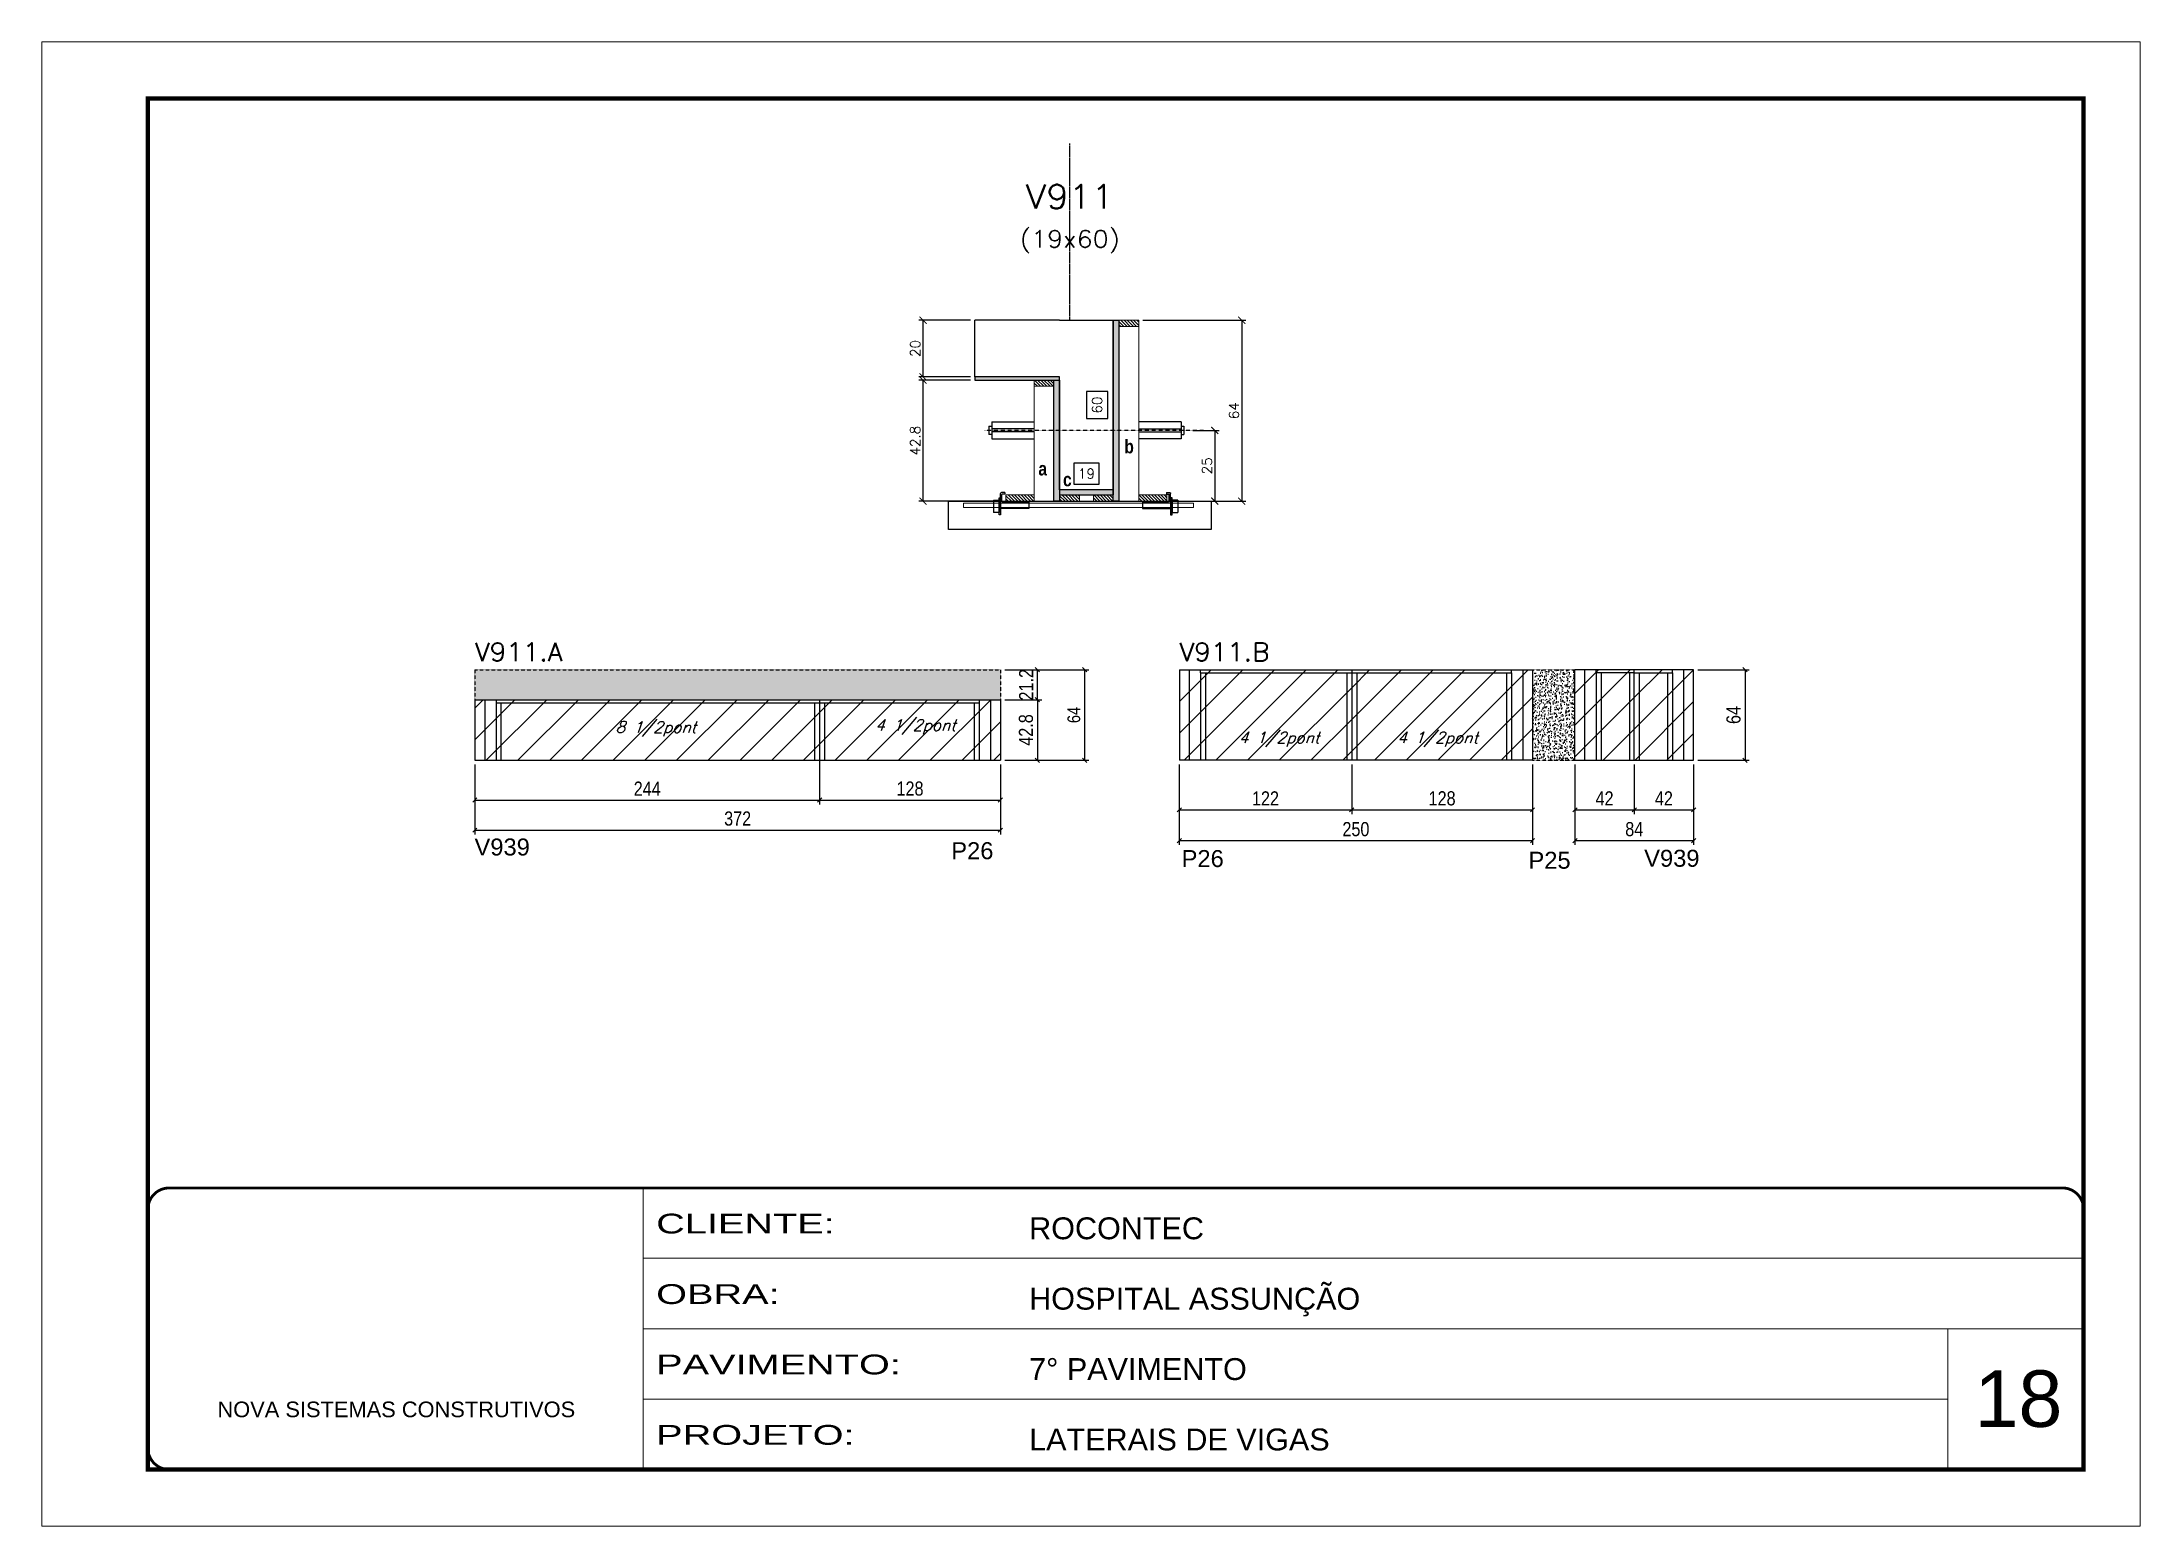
# Model space of a CAD drawing. Extents: x -20960 to -5926, y -2106 to 21915.
# Drawn here: x -10608 to -9123, y 16271 to 17321 of the extents above; entities that cross this region are included whole.
import ezdxf
from ezdxf.enums import TextEntityAlignment as Align

# ---------------------------------------------------------------- set-up
doc = ezdxf.new("R2010")
doc.units = 0
for name, pattern in [('CONTINUO', [0]), ('DASHED', [0.75, 0.5, -0.25]), ('HIDDEN', [0.375, 0.25, -0.125])]:
    doc.linetypes.add(name, pattern=pattern)
for name, color, linetype in [('5', 5, 'Continuous'), ('barrote', 251, 'Continuous'), ('COTA', 241, 'Continuous'), ('Cota Seção (2x)', 4, 'Continuous'), ('detalhes', 4, 'Continuous'), ('Painéis', 200, 'Continuous'), ('presilha', 1, 'Continuous'), ('Reaproveitamento', 251, 'Continuous'), ('SARR_2.2x7', 40, 'Continuous'), ('SARR_3.5x7', 81, 'Continuous'), ('TENSOR', 3, 'Continuous'), ('texto', 7, 'Continuous'), ('Texto de Titulo', 7, 'Continuous'), ('Texto Qtd Sarr', 242, 'Continuous')]:
    doc.layers.add(name, color=color, linetype=linetype)
for name, color, linetype, lineweight in [('CARIMBO', 255, 'Continuous', 9), ('CONCRETO', 251, 'Continuous', 25), ('Folhas', 255, 'Continuous', 9), ('Hachura', 251, 'Continuous', 9), ('Madeira', 126, 'Continuous', 18), ('SARRAFO DE PRESSAO', 251, 'DASHED', 9), ('SCO-___-LAJ', 2, 'Continuous', 0), ('Texto Seção', 7, 'Continuous', 15)]:
    doc.layers.add(name, color=color, linetype=linetype, lineweight=lineweight)
doc.styles.add('ARIAL', font='arial.ttf')
doc.styles.add('COTA TECNICA', font='techl___.ttf', dxfattribs={"height": 10})
doc.styles.add('COTA TECNICA-50', font='techl___.ttf', dxfattribs={"height": 9})
doc.styles.add('REGUA-120', font='ROMANS.shx', dxfattribs={"height": 15})
doc.styles.add('Romans', font='romans.shx')
doc.styles.get("Standard").update_dxf_attribs({"font": 'arial.ttf'})
doc.styles.add('TECNICA', font='techb___.ttf', dxfattribs={"height": 10})
doc.styles.add('Tecnologia', font='')
doc.styles.get('Tecnologia').set_extended_font_data('Forgotten Futurist')
doc.dimstyles.new('COTA PAINEL-50', dxfattribs={"dimtxt": 9, "dimasz": 3, "dimexe": 3, "dimexo": 3, "dimgap": 3, "dimtad": 1, "dimdec": 1, "dimzin": 12, "dimdsep": 46, "dimtxsty": 'COTA TECNICA-50', "dimblk1": 'OBLIQUE', "dimblk2": 'OBLIQUE', "dimsah": 1, "dimcen": 0.9, "dimclrd": 4, "dimclre": 4, "dimclrt": 240, "dimadec": 1, "dimazin": 3, "dimtfac": 1, "dimtdec": 1, "dimtmove": 0, "dimatfit": 3, "dimfxl": 1, "dimtolj": 1, "dimtzin": 12, "dimarcsym": 0})
doc.dimstyles.new('Cota Seção (2x)', dxfattribs={"dimtxt": 7, "dimasz": 5, "dimexe": 3, "dimexo": 3, "dimgap": 2, "dimtad": 3, "dimdec": 1, "dimlfac": 0.5, "dimzin": 12, "dimdsep": 46, "dimtxsty": 'Romans', "dimblk": 'ARCHTICK', "dimcen": 0, "dimclrd": 4, "dimclre": 4, "dimclrt": 1, "dimadec": 1, "dimazin": 3, "dimtfac": 1, "dimtdec": 1, "dimtmove": 0, "dimatfit": 3, "dimldrblk": 'OBLIQUE', "dimfxl": 1, "dimtolj": 1, "dimtzin": 12, "dimarcsym": 0})
doc.dimstyles.new('Cota Seção interna', dxfattribs={"dimtxt": 7, "dimasz": 6, "dimexe": 0.18, "dimexo": 2, "dimgap": -4, "dimtad": 3, "dimdec": 1, "dimlfac": 0.5, "dimzin": 12, "dimdsep": 46, "dimtxsty": 'Romans', "dimblk": 'ARCHTICK', "dimcen": 0.09, "dimse1": 1, "dimse2": 1, "dimsd1": 1, "dimsd2": 1, "dimclrd": 180, "dimclre": 5, "dimclrt": 1, "dimadec": 0, "dimazin": 3, "dimtfac": 1, "dimtdec": 1, "dimtofl": 0, "dimtmove": 0, "dimatfit": 3, "dimldrblk": 'ARCHTICK', "dimfxl": 1, "dimtolj": 1, "dimtzin": 0, "dimarcsym": 0})
doc.dimstyles.new('PAINEL', dxfattribs={"dimtxt": 10, "dimasz": 3, "dimexe": 3, "dimexo": 3, "dimgap": 3, "dimtad": 1, "dimdec": 1, "dimzin": 12, "dimdsep": 46, "dimtxsty": 'COTA TECNICA', "dimblk1": 'OBLIQUE', "dimblk2": 'OBLIQUE', "dimsah": 1, "dimcen": 0.9, "dimclrd": 4, "dimclre": 4, "dimclrt": 240, "dimadec": 1, "dimazin": 3, "dimtfac": 1, "dimtdec": 1, "dimtmove": 0, "dimatfit": 3, "dimfxl": 1, "dimtolj": 1, "dimtzin": 12, "dimarcsym": 0})
pattern_1 = [(45, (-143000.95, -16644.623), (-11.2253202, 11.2253202), [])]
pattern_2 = [(45, (1585, 0), (-11.22532, 11.22532), [])]

msp = doc.modelspace()

# ---------------------------------------------------------------- texts
at = {"layer": '5', "linetype": 'Continuous'}
for s, p in [('V939', (-10302.33, 16745.53)), ('P26', (-9964.88, 16742.9)), ('P26', (-9801.85, 16737.34)), ('P25', (-9556.35, 16736.14)), ('V939', (-9474.44, 16737.55))]:
    msp.add_text(s, height=12, rotation=0.00004, dxfattribs=at).set_placement(p)
at = {"layer": 'CARIMBO', "style": 'ARIAL'}
msp.add_text('18', height=40, dxfattribs=at).set_placement((-9240.64, 16341.23))
at = {"layer": 'detalhes', "style": 'TECNICA'}
for s, p in [('b', (-9842.4, 17030.03)), ('a', (-9903.23, 17014.41)), ('c', (-9885.8, 17006.72))]:
    msp.add_text(s, height=9.6, dxfattribs=at).set_placement(p)
at = {"layer": 'texto', "color": 2, "char_height": 8, "attachment_point": 5, "style": 'Romans'}
for s, insert in [('{\\Q19;\\C256;8 1/2pont}', (-10174, 16835.04)), ('{\\Q19;\\C256;4 1/2pont}', (-9990.27, 16836.49)), ('{\\Q19;\\C256;4 1/2pont}', (-9732.89, 16827.62)), ('{\\Q19;\\C256;4 1/2pont}', (-9620.69, 16827.62))]:
    msp.add_mtext(s, dxfattribs=dict(at, insert=insert))
at = {"layer": 'Texto Seção', "style": 'REGUA-120', "width": 1.05}
for s, p in [('V911.A', (-10302.1, 16883.06)), ('V911.B', (-9803.45, 16883.06))]:
    msp.add_text(s, height=13, dxfattribs=at).set_placement(p)

# ---------------------------------------------------------------- blocks, each defined once
blk = doc.blocks.new('9999999999')
at = {"color": 30, "linetype": 'CONTINUO'}
for p, q in [((98564.6, 34230.2), (98564.6, 34429.4)), ((98564.6, 34379.6), (99584, 34379.6)), ((98564.6, 34329.8), (99488, 34329.8)), ((99584, 34329.8), (99488, 34329.8)), ((99488, 34329.8), (99488, 34230.2)), ((98564.6, 34280), (99488, 34280))]:
    blk.add_line(p, q, dxfattribs=at)
at = {"color": 30, "linetype": 'CONTINUO', "const_width": 2}
blk.add_lwpolyline([(99584, 34230.2), (99584, 34414.4, 0.414214), (99569, 34429.4), (98229, 34429.4, 0.414214), (98214, 34414.4), (98214, 34245.2, 0.414214), (98229, 34230.2), (99584, 34230.2)], format="xyb", dxfattribs=at)
at = {"layer": 'Folhas'}
blk.add_lwpolyline([(98139, 34190.2), (99624, 34190.2), (99624, 35240.2), (98139, 35240.2)], close=True, dxfattribs=at)
at = {"layer": 'Folhas', "color": 30, "const_width": 3}
blk.add_lwpolyline([(98214, 34230.2), (99584, 34230.2), (99584, 35200.2), (98214, 35200.2)], close=True, dxfattribs=at)
at = {"color": 7, "linetype": 'Continuous', "ltscale": 5, "style": 'ARIAL'}
for s, height, p in [('ROCONTEC', 15.48, (98837.7, 34393.1)), ('HOSPITAL ASSUNÇÃO', 15.483, (98837.7, 34343.3)), ('7° PAVIMENTO', 15.483, (98837.7, 34293.5)), ('NOVA SISTEMAS CONSTRUTIVOS', 11.059, (98263.2, 34267.2)), ('LATERAIS DE VIGAS', 15.483, (98837.7, 34243.7))]:
    blk.add_text(s, height=height, dxfattribs=at).set_placement(p)
at = {"layer": 'Folhas', "color": 7, "style": 'Tecnologia', "width": 1.5}
for s, p in [('CLIENTE:', (98573.7, 34397.2)), ('OBRA:', (98573.7, 34347.3)), ('PAVIMENTO:', (98573.7, 34297.5)), ('PROJETO:', (98573.7, 34247.7))]:
    blk.add_text(s, height=14, dxfattribs=at).set_placement(p)
blk = doc.blocks.new('titulo1')
at = {"layer": 'Defpoints', "color": 252, "linetype": 'HIDDEN', "ltscale": 2}
blk.add_line((0, 0), (0, 125), dxfattribs=at)
at = {"layer": 'Defpoints', "style": 'Romans', "oblique": 15}
blk.add_attdef('FOLHA', text='', height=10, dxfattribs=at).set_placement((0, 15.6), align=Align.MIDDLE_CENTER)
at = {"layer": 'Texto Qtd Sarr', "color": 3, "style": 'Romans', "oblique": 15}
for tag, height, p in [('TITULO', 17, (0, 71.4)), ('SEÇÃO', 12, (0, 41.5))]:
    blk.add_attdef(tag, text='', height=height, dxfattribs=at).set_placement(p, align=Align.MIDDLE_CENTER)
blk = doc.blocks.new('_ArchTick')
at = {"color": 0, "linetype": 'ByBlock', "const_width": 0.15}
blk.add_lwpolyline([(-0.5, -0.5), (0.5, 0.5)], dxfattribs=at)
blk = doc.blocks.new('*D1864')
at = {"layer": 'COTA', "color": 4, "lineweight": -2, "transparency": 16777216}
for p, q in [((-9951.2, 17081.8), (-9987.9, 17081.8)), ((-9984.9, 16996.2), (-9984.9, 17081.8)), ((-9933.6, 16996.2), (-9987.9, 16996.2))]:
    blk.add_line(p, q, dxfattribs=at)
at = {"layer": 'Defpoints', "color": 0, "transparency": 16777216}
for p in [(-9984.9, 17081.8), (-9948.2, 17081.8), (-9930.6, 16996.2)]:
    blk.add_point(p, dxfattribs=at)
at = {"layer": 'COTA', "color": 4, "lineweight": -2, "transparency": 16777216, "xscale": 5, "yscale": 5, "zscale": 5}
for p, rotation in [((-9984.9, 17081.8), 90), ((-9984.9, 16996.2), 270)]:
    blk.add_blockref('_ArchTick', p, dxfattribs=dict(at, rotation=rotation))
at = {"layer": 'COTA', "color": 1, "transparency": 16777216, "insert": (-9990.4, 17039), "char_height": 7, "attachment_point": 5, "rotation": 90, "style": 'Romans'}
blk.add_mtext('\\A1;42.8', dxfattribs=at)
blk = doc.blocks.new('_Oblique')
at = {"color": 0, "linetype": 'ByBlock', "lineweight": -2}
blk.add_line((-0.5, -0.5), (0.5, 0.5), dxfattribs=at)
blk = doc.blocks.new('*D1865')
at = {"layer": 'COTA', "color": 4, "lineweight": -2, "transparency": 16777216}
for p, q in [((-9951.2, 17124.2), (-9987.9, 17124.2)), ((-9984.9, 17084.2), (-9984.9, 17124.2)), ((-9951.2, 17084.2), (-9987.9, 17084.2))]:
    blk.add_line(p, q, dxfattribs=at)
at = {"layer": 'Defpoints', "color": 0, "transparency": 16777216}
for p in [(-9984.9, 17124.2), (-9948.2, 17124.2), (-9948.2, 17084.2)]:
    blk.add_point(p, dxfattribs=at)
at = {"layer": 'COTA', "color": 4, "lineweight": -2, "transparency": 16777216, "xscale": 5, "yscale": 5, "zscale": 5}
for p, rotation in [((-9984.9, 17124.2), 90), ((-9984.9, 17084.2), 270)]:
    blk.add_blockref('_ArchTick', p, dxfattribs=dict(at, rotation=rotation))
at = {"layer": 'COTA', "color": 1, "transparency": 16777216, "insert": (-9990.4, 17104.2), "char_height": 7, "attachment_point": 5, "rotation": 90, "style": 'Romans'}
blk.add_mtext('\\A1;20', dxfattribs=at)
blk = doc.blocks.new('*D1866')
at = {"layer": 'Cota Seção (2x)', "color": 180, "lineweight": -2, "transparency": 16777216}
for p, q in [((-9854.2, 17073.7), (-9869.2, 17073.7)), ((-9869.2, 17073.7), (-9869.2, 17054.7)), ((-9854.2, 17054.7), (-9854.2, 17073.7)), ((-9869.2, 17054.7), (-9854.2, 17054.7))]:
    blk.add_line(p, q, dxfattribs=at)
at = {"layer": 'Defpoints', "color": 0, "transparency": 16777216}
for p in [(-9888.2, 17124.2), (-9850.2, 17124.2), (-9888.2, 17004.2)]:
    blk.add_point(p, dxfattribs=at)
at = {"layer": 'Cota Seção (2x)', "color": 1, "transparency": 16777216, "insert": (-9861.7, 17064.2), "char_height": 7, "attachment_point": 5, "rotation": 90, "style": 'Romans'}
blk.add_mtext('\\A1;60', dxfattribs=at)
blk = doc.blocks.new('PRESILHA METÁLICA 1')
at = {"layer": 'presilha'}
for p, q in [((0, 13), (6, 13)), ((0, 13), (0, 0)), ((6, 0), (0, 0)), ((6, 15.5), (7.5, 15.5)), ((6, -2.5), (6, 15.5)), ((6, 13), (6, 0)), ((7.5, 10.6), (7.5, 19.9)), ((7.5, 15.5), (7.5, -2.5)), ((37.5, 4.1), (7.5, 4.1)), ((12, 21), (8.6, 21)), ((9, 11.6), (9, 18.9)), ((12, 19.5), (9.6, 19.5)), ((37.5, 11), (9.6, 11)), ((12, 21), (12, 19.5)), ((37.5, 11), (37.5, 4.1)), ((7.5, -2.5), (6, -2.5))]:
    blk.add_line(p, q, dxfattribs=at)
for centre, radius, start, end in [((8.6, 19.9), 1.14, 90, 180), ((9.6, 18.9), 0.57, 90, 180), ((9.6, 11.6), 0.57, 180, 270)]:
    blk.add_arc(centre, radius, start, end, dxfattribs=at)
blk = doc.blocks.new('*D1867')
at = {"layer": 'Cota Seção (2x)', "color": 180, "lineweight": -2, "transparency": 16777216}
for p, q in [((-9860.2, 17023.2), (-9878.2, 17023.2)), ((-9878.2, 17023.2), (-9878.2, 17008.2)), ((-9860.2, 17008.2), (-9860.2, 17023.2)), ((-9878.2, 17008.2), (-9860.2, 17008.2))]:
    blk.add_line(p, q, dxfattribs=at)
at = {"layer": 'Defpoints', "color": 0, "transparency": 16777216}
for p in [(-9888.2, 17004.2), (-9888.2, 16996.2), (-9850.2, 16996.2)]:
    blk.add_point(p, dxfattribs=at)
at = {"layer": 'Cota Seção (2x)', "color": 1, "transparency": 16777216, "insert": (-9869.2, 17015.7), "char_height": 7, "attachment_point": 5, "style": 'Romans'}
blk.add_mtext('\\A1;19', dxfattribs=at)
blk = doc.blocks.new('*D1869')
at = {"layer": 'COTA', "color": 4, "lineweight": -2, "transparency": 16777216}
for p, q in [((-9829.2, 17124.2), (-9756.3, 17124.2)), ((-9759.3, 17124.2), (-9759.3, 16996.2)), ((-9829.2, 16996.2), (-9756.3, 16996.2))]:
    blk.add_line(p, q, dxfattribs=at)
at = {"layer": 'Defpoints', "color": 0, "transparency": 16777216}
for p in [(-9832.2, 17124.2), (-9832.2, 16996.2), (-9759.3, 16996.2)]:
    blk.add_point(p, dxfattribs=at)
at = {"layer": 'COTA', "color": 4, "lineweight": -2, "transparency": 16777216, "xscale": 5, "yscale": 5, "zscale": 5}
for p, rotation in [((-9759.3, 17124.2), 90), ((-9759.3, 16996.2), 270)]:
    blk.add_blockref('_ArchTick', p, dxfattribs=dict(at, rotation=rotation))
at = {"layer": 'COTA', "color": 1, "transparency": 16777216, "insert": (-9764.8, 17060.2), "char_height": 7, "attachment_point": 5, "rotation": 90, "style": 'Romans'}
blk.add_mtext('\\A1;64', dxfattribs=at)
blk = doc.blocks.new('*D1868')
at = {"layer": 'COTA', "color": 4, "lineweight": -2, "transparency": 16777216}
for p, q in [((-9793.9, 17046.2), (-9775.4, 17046.2)), ((-9778.4, 17046.2), (-9778.4, 16996.2)), ((-9793.9, 16996.2), (-9775.4, 16996.2))]:
    blk.add_line(p, q, dxfattribs=at)
at = {"layer": 'Defpoints', "color": 0, "transparency": 16777216}
for p in [(-9796.9, 17046.2), (-9796.9, 16996.2), (-9778.4, 16996.2)]:
    blk.add_point(p, dxfattribs=at)
at = {"layer": 'COTA', "color": 4, "lineweight": -2, "transparency": 16777216, "xscale": 5, "yscale": 5, "zscale": 5}
for p, rotation in [((-9778.4, 17046.2), 90), ((-9778.4, 16996.2), 270)]:
    blk.add_blockref('_ArchTick', p, dxfattribs=dict(at, rotation=rotation))
at = {"layer": 'COTA', "color": 1, "transparency": 16777216, "insert": (-9783.9, 17021.2), "char_height": 7, "attachment_point": 5, "rotation": 90, "style": 'Romans'}
blk.add_mtext('\\A1;25', dxfattribs=at)
blk = doc.blocks.new('*D1870')
at = {"layer": 'COTA', "color": 4, "linetype": 'ByBlock', "lineweight": -2, "transparency": 16777216}
for p, q in [((-10058.1, 16819.9), (-10058.1, 16781.7)), ((-10302.1, 16809.9), (-10302.1, 16781.7)), ((-10302.1, 16784.7), (-10058.1, 16784.7))]:
    blk.add_line(p, q, dxfattribs=at)
at = {"layer": 'Defpoints', "color": 0, "linetype": 'ByBlock', "transparency": 16777216}
for p in [(-10302.1, 16812.9), (-10058.1, 16822.9), (-10058.1, 16784.7)]:
    blk.add_point(p, dxfattribs=at)
at = {"layer": 'COTA', "color": 4, "linetype": 'ByBlock', "lineweight": -2, "transparency": 16777216, "xscale": 3, "yscale": 3, "zscale": 3, "rotation": 180}
blk.add_blockref('_Oblique', (-10302.1, 16784.7), dxfattribs=at)
at = {"layer": 'COTA', "color": 4, "linetype": 'ByBlock', "lineweight": -2, "transparency": 16777216, "xscale": 3, "yscale": 3, "zscale": 3}
blk.add_blockref('_Oblique', (-10058.1, 16784.7), dxfattribs=at)
at = {"layer": 'COTA', "color": 240, "linetype": 'ByBlock', "transparency": 16777216, "insert": (-10180.1, 16792.8), "char_height": 10, "attachment_point": 5, "style": 'COTA TECNICA'}
blk.add_mtext('\\A1;244', dxfattribs=at)
blk = doc.blocks.new('*D1871')
at = {"layer": 'COTA', "color": 4, "linetype": 'ByBlock', "lineweight": -2, "transparency": 16777216}
for p, q in [((-10058.1, 16819.9), (-10058.1, 16781.7)), ((-9930.1, 16809.9), (-9930.1, 16781.7)), ((-10058.1, 16784.7), (-9930.1, 16784.7))]:
    blk.add_line(p, q, dxfattribs=at)
at = {"layer": 'Defpoints', "color": 0, "linetype": 'ByBlock', "transparency": 16777216}
for p in [(-10058.1, 16822.9), (-9930.1, 16812.9), (-9930.1, 16784.7)]:
    blk.add_point(p, dxfattribs=at)
at = {"layer": 'COTA', "color": 4, "linetype": 'ByBlock', "lineweight": -2, "transparency": 16777216, "xscale": 3, "yscale": 3, "zscale": 3, "rotation": 180}
blk.add_blockref('_Oblique', (-10058.1, 16784.7), dxfattribs=at)
at = {"layer": 'COTA', "color": 4, "linetype": 'ByBlock', "lineweight": -2, "transparency": 16777216, "xscale": 3, "yscale": 3, "zscale": 3}
blk.add_blockref('_Oblique', (-9930.1, 16784.7), dxfattribs=at)
at = {"layer": 'COTA', "color": 240, "linetype": 'ByBlock', "transparency": 16777216, "insert": (-9994.1, 16792.8), "char_height": 10, "attachment_point": 5, "style": 'COTA TECNICA'}
blk.add_mtext('\\A1;128', dxfattribs=at)
blk = doc.blocks.new('*D1872')
at = {"layer": 'COTA', "color": 4, "linetype": 'ByBlock', "lineweight": -2, "transparency": 16777216}
for p, q in [((-9927.1, 16855.7), (-9900.9, 16855.7)), ((-9903.9, 16855.7), (-9903.9, 16812.9)), ((-9927.1, 16812.9), (-9900.9, 16812.9))]:
    blk.add_line(p, q, dxfattribs=at)
at = {"layer": 'Defpoints', "color": 0, "linetype": 'ByBlock', "transparency": 16777216}
for p in [(-9930.1, 16855.7), (-9930.1, 16812.9), (-9903.9, 16812.9)]:
    blk.add_point(p, dxfattribs=at)
at = {"layer": 'COTA', "color": 4, "linetype": 'ByBlock', "lineweight": -2, "transparency": 16777216, "xscale": 3, "yscale": 3, "zscale": 3}
for p, rotation in [((-9903.9, 16855.7), 90), ((-9903.9, 16812.9), 270)]:
    blk.add_blockref('_Oblique', p, dxfattribs=dict(at, rotation=rotation))
at = {"layer": 'COTA', "color": 240, "linetype": 'ByBlock', "transparency": 16777216, "insert": (-9912, 16834.3), "char_height": 10, "attachment_point": 5, "rotation": 90, "style": 'COTA TECNICA'}
blk.add_mtext('\\A1;42.8', dxfattribs=at)
blk = doc.blocks.new('*D1873')
at = {"layer": 'COTA', "color": 4, "linetype": 'ByBlock', "lineweight": -2, "transparency": 16777216}
for p, q in [((-9927.1, 16876.9), (-9900.9, 16876.9)), ((-9903.9, 16855.7), (-9903.9, 16876.9)), ((-9927.1, 16855.7), (-9900.9, 16855.7))]:
    blk.add_line(p, q, dxfattribs=at)
at = {"layer": 'Defpoints', "color": 0, "linetype": 'ByBlock', "transparency": 16777216}
for p in [(-9930.1, 16876.9), (-9903.9, 16876.9), (-9930.1, 16855.7)]:
    blk.add_point(p, dxfattribs=at)
at = {"layer": 'COTA', "color": 4, "linetype": 'ByBlock', "lineweight": -2, "transparency": 16777216, "xscale": 3, "yscale": 3, "zscale": 3}
for p, rotation in [((-9903.9, 16876.9), 90), ((-9903.9, 16855.7), 270)]:
    blk.add_blockref('_Oblique', p, dxfattribs=dict(at, rotation=rotation))
at = {"layer": 'COTA', "color": 240, "linetype": 'ByBlock', "transparency": 16777216, "insert": (-9911.9, 16866.3), "char_height": 10, "attachment_point": 5, "rotation": 90, "style": 'COTA TECNICA'}
blk.add_mtext('\\A1;21.2', dxfattribs=at)
blk = doc.blocks.new('*D1874')
at = {"layer": 'COTA', "color": 4, "linetype": 'ByBlock', "lineweight": -2, "transparency": 16777216}
for p, q in [((-9803.5, 16809.9), (-9803.5, 16774.8)), ((-9681.5, 16809.9), (-9681.5, 16774.8)), ((-9803.5, 16777.8), (-9681.5, 16777.8))]:
    blk.add_line(p, q, dxfattribs=at)
at = {"layer": 'Defpoints', "color": 0, "linetype": 'ByBlock', "transparency": 16777216}
for p in [(-9803.5, 16812.9), (-9681.5, 16812.9), (-9681.5, 16777.8)]:
    blk.add_point(p, dxfattribs=at)
at = {"layer": 'COTA', "color": 4, "linetype": 'ByBlock', "lineweight": -2, "transparency": 16777216, "xscale": 3, "yscale": 3, "zscale": 3, "rotation": 180}
blk.add_blockref('_Oblique', (-9803.5, 16777.8), dxfattribs=at)
at = {"layer": 'COTA', "color": 4, "linetype": 'ByBlock', "lineweight": -2, "transparency": 16777216, "xscale": 3, "yscale": 3, "zscale": 3}
blk.add_blockref('_Oblique', (-9681.5, 16777.8), dxfattribs=at)
at = {"layer": 'COTA', "color": 240, "linetype": 'ByBlock', "transparency": 16777216, "insert": (-9742.5, 16785.9), "char_height": 10, "attachment_point": 5, "style": 'COTA TECNICA'}
blk.add_mtext('\\A1;122', dxfattribs=at)
blk = doc.blocks.new('*D1875')
at = {"layer": 'COTA', "color": 4, "linetype": 'ByBlock', "lineweight": -2, "transparency": 16777216}
for p, q in [((-9681.5, 16809.9), (-9681.5, 16774.8)), ((-9553.5, 16809.9), (-9553.5, 16774.8)), ((-9681.5, 16777.8), (-9553.5, 16777.8))]:
    blk.add_line(p, q, dxfattribs=at)
at = {"layer": 'Defpoints', "color": 0, "linetype": 'ByBlock', "transparency": 16777216}
for p in [(-9681.5, 16812.9), (-9553.5, 16812.9), (-9553.5, 16777.8)]:
    blk.add_point(p, dxfattribs=at)
at = {"layer": 'COTA', "color": 4, "linetype": 'ByBlock', "lineweight": -2, "transparency": 16777216, "xscale": 3, "yscale": 3, "zscale": 3, "rotation": 180}
blk.add_blockref('_Oblique', (-9681.5, 16777.8), dxfattribs=at)
at = {"layer": 'COTA', "color": 4, "linetype": 'ByBlock', "lineweight": -2, "transparency": 16777216, "xscale": 3, "yscale": 3, "zscale": 3}
blk.add_blockref('_Oblique', (-9553.5, 16777.8), dxfattribs=at)
at = {"layer": 'COTA', "color": 240, "linetype": 'ByBlock', "transparency": 16777216, "insert": (-9617.5, 16785.9), "char_height": 10, "attachment_point": 5, "style": 'COTA TECNICA'}
blk.add_mtext('\\A1;128', dxfattribs=at)
blk = doc.blocks.new('*D1876')
at = {"layer": 'COTA', "color": 4, "linetype": 'ByBlock', "lineweight": -2, "transparency": 16777216}
for p, q in [((-9523.5, 16809.9), (-9523.5, 16774.8)), ((-9481.5, 16809.9), (-9481.5, 16774.8)), ((-9523.5, 16777.8), (-9481.5, 16777.8))]:
    blk.add_line(p, q, dxfattribs=at)
at = {"layer": 'Defpoints', "color": 0, "linetype": 'ByBlock', "transparency": 16777216}
for p in [(-9523.5, 16812.9), (-9481.5, 16812.9), (-9481.5, 16777.8)]:
    blk.add_point(p, dxfattribs=at)
at = {"layer": 'COTA', "color": 4, "linetype": 'ByBlock', "lineweight": -2, "transparency": 16777216, "xscale": 3, "yscale": 3, "zscale": 3, "rotation": 180}
blk.add_blockref('_Oblique', (-9523.5, 16777.8), dxfattribs=at)
at = {"layer": 'COTA', "color": 4, "linetype": 'ByBlock', "lineweight": -2, "transparency": 16777216, "xscale": 3, "yscale": 3, "zscale": 3}
blk.add_blockref('_Oblique', (-9481.5, 16777.8), dxfattribs=at)
at = {"layer": 'COTA', "color": 240, "linetype": 'ByBlock', "transparency": 16777216, "insert": (-9502.5, 16785.9), "char_height": 10, "attachment_point": 5, "style": 'COTA TECNICA'}
blk.add_mtext('\\A1;42', dxfattribs=at)
blk = doc.blocks.new('*D1877')
at = {"layer": 'COTA', "color": 4, "linetype": 'ByBlock', "lineweight": -2, "transparency": 16777216}
for p, q in [((-9481.5, 16809.9), (-9481.5, 16774.8)), ((-9439.5, 16809.9), (-9439.5, 16774.8)), ((-9481.5, 16777.8), (-9439.5, 16777.8))]:
    blk.add_line(p, q, dxfattribs=at)
at = {"layer": 'Defpoints', "color": 0, "linetype": 'ByBlock', "transparency": 16777216}
for p in [(-9481.5, 16812.9), (-9439.5, 16812.9), (-9439.5, 16777.8)]:
    blk.add_point(p, dxfattribs=at)
at = {"layer": 'COTA', "color": 4, "linetype": 'ByBlock', "lineweight": -2, "transparency": 16777216, "xscale": 3, "yscale": 3, "zscale": 3, "rotation": 180}
blk.add_blockref('_Oblique', (-9481.5, 16777.8), dxfattribs=at)
at = {"layer": 'COTA', "color": 4, "linetype": 'ByBlock', "lineweight": -2, "transparency": 16777216, "xscale": 3, "yscale": 3, "zscale": 3}
blk.add_blockref('_Oblique', (-9439.5, 16777.8), dxfattribs=at)
at = {"layer": 'COTA', "color": 240, "linetype": 'ByBlock', "transparency": 16777216, "insert": (-9460.5, 16785.9), "char_height": 10, "attachment_point": 5, "style": 'COTA TECNICA'}
blk.add_mtext('\\A1;42', dxfattribs=at)
blk = doc.blocks.new('*D1878')
at = {"layer": 'COTA', "color": 4, "linetype": 'ByBlock', "lineweight": -2, "transparency": 16777216}
for p, q in [((-9436.5, 16876.9), (-9400.1, 16876.9)), ((-9403.1, 16876.9), (-9403.1, 16812.9)), ((-9436.5, 16812.9), (-9400.1, 16812.9))]:
    blk.add_line(p, q, dxfattribs=at)
at = {"layer": 'Defpoints', "color": 0, "linetype": 'ByBlock', "transparency": 16777216}
for p in [(-9439.5, 16876.9), (-9439.5, 16812.9), (-9403.1, 16812.9)]:
    blk.add_point(p, dxfattribs=at)
at = {"layer": 'COTA', "color": 4, "linetype": 'ByBlock', "lineweight": -2, "transparency": 16777216, "xscale": 3, "yscale": 3, "zscale": 3}
for p, rotation in [((-9403.1, 16876.9), 90), ((-9403.1, 16812.9), 270)]:
    blk.add_blockref('_Oblique', p, dxfattribs=dict(at, rotation=rotation))
at = {"layer": 'COTA', "color": 240, "linetype": 'ByBlock', "transparency": 16777216, "insert": (-9411.2, 16844.9), "char_height": 10, "attachment_point": 5, "rotation": 90, "style": 'COTA TECNICA'}
blk.add_mtext('\\A1;64', dxfattribs=at)
blk = doc.blocks.new('*D1879')
at = {"layer": 'COTA', "color": 4, "linetype": 'ByBlock', "lineweight": -2, "transparency": 16777216}
for p, q in [((-10302.1, 16809.9), (-10302.1, 16760.4)), ((-9930.1, 16809.9), (-9930.1, 16760.4)), ((-10302.1, 16763.4), (-9930.1, 16763.4))]:
    blk.add_line(p, q, dxfattribs=at)
at = {"layer": 'Defpoints', "color": 0, "linetype": 'ByBlock', "transparency": 16777216}
for p in [(-10302.1, 16812.9), (-9930.1, 16812.9), (-9930.1, 16763.4)]:
    blk.add_point(p, dxfattribs=at)
at = {"layer": 'COTA', "color": 4, "linetype": 'ByBlock', "lineweight": -2, "transparency": 16777216, "xscale": 3, "yscale": 3, "zscale": 3, "rotation": 180}
blk.add_blockref('_Oblique', (-10302.1, 16763.4), dxfattribs=at)
at = {"layer": 'COTA', "color": 4, "linetype": 'ByBlock', "lineweight": -2, "transparency": 16777216, "xscale": 3, "yscale": 3, "zscale": 3}
blk.add_blockref('_Oblique', (-9930.1, 16763.4), dxfattribs=at)
at = {"layer": 'COTA', "color": 240, "linetype": 'ByBlock', "transparency": 16777216, "insert": (-10116.1, 16771.6), "char_height": 10, "attachment_point": 5, "style": 'COTA TECNICA'}
blk.add_mtext('\\A1;372', dxfattribs=at)
blk = doc.blocks.new('*D1880')
at = {"layer": 'COTA', "color": 4, "linetype": 'ByBlock', "lineweight": -2, "transparency": 16777216}
for p, q in [((-9803.5, 16809.9), (-9803.5, 16753)), ((-9553.5, 16809.9), (-9553.5, 16753)), ((-9803.5, 16756), (-9553.5, 16756))]:
    blk.add_line(p, q, dxfattribs=at)
at = {"layer": 'Defpoints', "color": 0, "linetype": 'ByBlock', "transparency": 16777216}
for p in [(-9803.5, 16812.9), (-9553.5, 16812.9), (-9553.5, 16756)]:
    blk.add_point(p, dxfattribs=at)
at = {"layer": 'COTA', "color": 4, "linetype": 'ByBlock', "lineweight": -2, "transparency": 16777216, "xscale": 3, "yscale": 3, "zscale": 3, "rotation": 180}
blk.add_blockref('_Oblique', (-9803.5, 16756), dxfattribs=at)
at = {"layer": 'COTA', "color": 4, "linetype": 'ByBlock', "lineweight": -2, "transparency": 16777216, "xscale": 3, "yscale": 3, "zscale": 3}
blk.add_blockref('_Oblique', (-9553.5, 16756), dxfattribs=at)
at = {"layer": 'COTA', "color": 240, "linetype": 'ByBlock', "transparency": 16777216, "insert": (-9678.5, 16764.1), "char_height": 10, "attachment_point": 5, "style": 'COTA TECNICA'}
blk.add_mtext('\\A1;250', dxfattribs=at)
blk = doc.blocks.new('*D1881')
at = {"layer": 'COTA', "color": 4, "linetype": 'ByBlock', "lineweight": -2, "transparency": 16777216}
for p, q in [((-9523.5, 16809.9), (-9523.5, 16753)), ((-9439.5, 16809.9), (-9439.5, 16753)), ((-9523.5, 16756), (-9439.5, 16756))]:
    blk.add_line(p, q, dxfattribs=at)
at = {"layer": 'Defpoints', "color": 0, "linetype": 'ByBlock', "transparency": 16777216}
for p in [(-9523.5, 16812.9), (-9439.5, 16812.9), (-9439.5, 16756)]:
    blk.add_point(p, dxfattribs=at)
at = {"layer": 'COTA', "color": 4, "linetype": 'ByBlock', "lineweight": -2, "transparency": 16777216, "xscale": 3, "yscale": 3, "zscale": 3, "rotation": 180}
blk.add_blockref('_Oblique', (-9523.5, 16756), dxfattribs=at)
at = {"layer": 'COTA', "color": 4, "linetype": 'ByBlock', "lineweight": -2, "transparency": 16777216, "xscale": 3, "yscale": 3, "zscale": 3}
blk.add_blockref('_Oblique', (-9439.5, 16756), dxfattribs=at)
at = {"layer": 'COTA', "color": 240, "linetype": 'ByBlock', "transparency": 16777216, "insert": (-9481.5, 16764.1), "char_height": 10, "attachment_point": 5, "style": 'COTA TECNICA'}
blk.add_mtext('\\A1;84', dxfattribs=at)
blk = doc.blocks.new('*D1882')
at = {"layer": 'COTA', "color": 4, "lineweight": -2, "transparency": 16777216}
for p, q in [((-9927.1, 16876.9), (-9867.5, 16876.9)), ((-9870.5, 16876.9), (-9870.5, 16812.9)), ((-9927.1, 16812.9), (-9867.5, 16812.9))]:
    blk.add_line(p, q, dxfattribs=at)
at = {"layer": 'Defpoints', "color": 0, "transparency": 16777216}
for p in [(-9930.1, 16876.9), (-9930.1, 16812.9), (-9870.5, 16812.9)]:
    blk.add_point(p, dxfattribs=at)
at = {"layer": 'COTA', "color": 4, "lineweight": -2, "transparency": 16777216, "xscale": 3, "yscale": 3, "zscale": 3}
for p, rotation in [((-9870.5, 16876.9), 90), ((-9870.5, 16812.9), 270)]:
    blk.add_blockref('_Oblique', p, dxfattribs=dict(at, rotation=rotation))
at = {"layer": 'COTA', "color": 240, "transparency": 16777216, "insert": (-9878.1, 16844.9), "char_height": 9, "attachment_point": 5, "rotation": 90, "style": 'COTA TECNICA-50'}
blk.add_mtext('\\A1;64', dxfattribs=at)

# ---------------------------------------------------------------- dimensions: what is measured, and where the dimension line sits
at = {"layer": 'COTA'}
for base, p1, p2, dimstyle, picture, middle in [((-9984.94, 17124.25), (-9948.23, 17084.25), (-9948.23, 17124.25), 'Cota Seção (2x)', '*D1865', (-9990.44, 17104.25)), ((-9759.26, 16996.22), (-9832.23, 17124.22), (-9832.23, 16996.22), 'Cota Seção (2x)', '*D1869', (-9764.76, 17060.22)), ((-9984.94, 17081.85), (-9930.63, 16996.22), (-9948.23, 17081.85), 'Cota Seção (2x)', '*D1864', (-9990.44, 17039.04)), ((-9778.37, 16996.22), (-9796.92, 17046.19), (-9796.92, 16996.22), 'Cota Seção (2x)', '*D1868', (-9783.87, 17021.21)), ((-9870.49, 16812.88), (-9930.1, 16876.88), (-9930.1, 16812.88), 'COTA PAINEL-50', '*D1882', (-9878.08, 16844.88))]:
    dim = msp.add_linear_dim(base=base, p1=p1, p2=p2, angle=90, dimstyle=dimstyle, dxfattribs=at)
    dim.commit()
    dim.dimension.update_dxf_attribs({"geometry": picture, "text_midpoint": middle})
at = {"layer": 'COTA', "linetype": 'ByBlock'}
dim = msp.add_linear_dim(base=(-9903.88, 16876.88), p1=(-9930.1, 16855.68), p2=(-9930.1, 16876.88), angle=90, dimstyle='PAINEL', dxfattribs=at)
dim.commit()
dim.dimension.update_dxf_attribs({"geometry": '*D1873', "text_midpoint": (-9903.88, 16866.28), "dimtype": 160})
for base, p1, p2, picture, middle in [((-9403.05, 16812.88), (-9439.45, 16876.88), (-9439.45, 16812.88), '*D1878', (-9411.16, 16844.88)), ((-9903.88, 16812.88), (-9930.1, 16855.68), (-9930.1, 16812.88), '*D1872', (-9911.97, 16834.28))]:
    dim = msp.add_linear_dim(base=base, p1=p1, p2=p2, angle=90, dimstyle='PAINEL', dxfattribs=at)
    dim.commit()
    dim.dimension.update_dxf_attribs({"geometry": picture, "text_midpoint": middle})
for base, p1, p2, picture, middle in [((-10058.1, 16784.72), (-10302.1, 16812.88), (-10058.1, 16822.88), '*D1870', (-10180.1, 16792.79)), ((-9930.1, 16763.41), (-10302.1, 16812.88), (-9930.1, 16812.88), '*D1879', (-10116.1, 16771.63)), ((-9681.45, 16777.84), (-9803.45, 16812.88), (-9681.45, 16812.88), '*D1874', (-9742.45, 16785.9)), ((-9553.45, 16755.96), (-9803.45, 16812.88), (-9553.45, 16812.88), '*D1880', (-9678.45, 16764.07)), ((-9481.45, 16777.84), (-9523.45, 16812.88), (-9481.45, 16812.88), '*D1876', (-9502.45, 16785.91)), ((-9439.45, 16755.96), (-9523.45, 16812.88), (-9439.45, 16812.88), '*D1881', (-9481.45, 16764.06))]:
    dim = msp.add_linear_dim(base=base, p1=p1, p2=p2, dimstyle='PAINEL', dxfattribs=at)
    dim.commit()
    dim.dimension.update_dxf_attribs({"geometry": picture, "text_midpoint": middle})
for base, p1, p2, picture, middle in [((-9930.1, 16784.72), (-10058.1, 16822.88), (-9930.1, 16812.88), '*D1871', (-9994.1, 16792.82)), ((-9553.45, 16777.84), (-9681.45, 16812.88), (-9553.45, 16812.88), '*D1875', (-9617.45, 16785.93)), ((-9439.45, 16777.84), (-9481.45, 16812.88), (-9439.45, 16812.88), '*D1877', (-9460.45, 16785.91))]:
    dim = msp.add_linear_dim(base=base, p1=p1, p2=p2, dimstyle='PAINEL', override={"dimtmove": 1}, dxfattribs=at)
    dim.commit()
    dim.dimension.update_dxf_attribs({"geometry": picture, "text_midpoint": middle})
at = {"layer": 'Cota Seção (2x)'}
dim = msp.add_linear_dim(base=(-9850.23, 17124.22), p1=(-9888.23, 17004.22), p2=(-9888.23, 17124.22), angle=90, dimstyle='Cota Seção interna', dxfattribs=at)
dim.commit()
dim.dimension.update_dxf_attribs({"geometry": '*D1866', "text_midpoint": (-9850.23, 17064.22), "dimtype": 160})
dim = msp.add_linear_dim(base=(-9888.23, 17004.22), p1=(-9850.23, 16996.22), p2=(-9888.23, 16996.22), angle=180, dimstyle='Cota Seção interna', dxfattribs=at)
dim.commit()
dim.dimension.update_dxf_attribs({"geometry": '*D1867', "text_midpoint": (-9869.23, 17015.72)})

# ---------------------------------------------------------------- hatches: boundary and pattern name
at = {"layer": 'COTA', "linetype": 'DASHED', "ltscale": 0.3}
h = msp.add_hatch(dxfattribs=at)
h.set_pattern_fill('AR-CONC', color=256, scale=0.03)
h.set_pattern_definition([(50, (-143000.9504, -16639.623), (5.46554007, -0.47817257), [0.5715, -6.2865]), (355, (-143000.9504, -16639.623), (-1.05730264, 5.73170536), [0.4572, -5.02921753]), (100.4514447, (-143000.495, -16639.663), (4.40823741, 5.25353256), [0.48570026, -5.34270734]), (46.1842, (-143000.9504, -16638.099), (8.13237123, -1.26126984), [0.85725, -9.42975]), (96.6355576, (-143000.273, -16638.204), (7.122124, 7.42278374), [0.7285507, -8.01406824]), (351.184151, (-143000.95, -16638.099), (7.122124, 7.42278374), [0.685799, -7.54379196]), (21, (-143000.1884, -16638.48), (4.54843174, -3.06795595), [0.5715, -6.2865]), (326, (-143000.1884, -16638.48), (1.85406085, 5.52563898), [0.4572, -5.0292]), (71.451445, (-142999.8094, -16638.736), (6.40249258, 2.45768307), [0.48570026, -5.34269813]), (37.5, (-143000.9504, -16639.623), (0.092658098, 2.536651166), [0, -4.96824, 0, -5.1054, 0, -5.04825]), (7.5, (-143000.9504, -16639.623), (2.004589875, 3.005417245), [0, -2.91084, 0, -4.85394, 0, -1.92405]), (327.5, (-143002.6497, -16639.623), (4.067717855, -0.17186232), [0, -1.905, 0, -5.9436, 0, -7.8867]), (317.5, (-143003.4117, -16639.623), (4.44387544, 0.76279473), [0, -2.4765, 0, -3.94716, 0, -5.6007])])
h.paths.add_polyline_path([(-9930.1, 16855.68), (-9930.1, 16876.88), (-10302.1, 16876.88), (-10302.1, 16855.68)])
at = {"layer": 'COTA', "linetype": 'ByBlock'}
h = msp.add_hatch(dxfattribs=at)
h.set_pattern_fill('AR-CONC', color=256, scale=0.03)
h.set_pattern_definition([(50, (-143000.9504, -16644.623), (5.46554007, -0.47817257), [0.5715, -6.2865]), (355, (-143000.9504, -16644.623), (-1.05730264, 5.73170536), [0.4572, -5.02921753]), (100.4514447, (-143000.495, -16644.663), (4.40823741, 5.25353256), [0.48570026, -5.34270734]), (46.1842, (-143000.9504, -16643.099), (8.13237123, -1.26126984), [0.85725, -9.42975]), (96.6355576, (-143000.273, -16643.204), (7.122124, 7.42278374), [0.7285507, -8.01406824]), (351.184151, (-143000.95, -16643.099), (7.122124, 7.42278374), [0.685799, -7.54379196]), (21, (-143000.1884, -16643.48), (4.54843174, -3.06795595), [0.5715, -6.2865]), (326, (-143000.1884, -16643.48), (1.85406085, 5.52563898), [0.4572, -5.0292]), (71.451445, (-142999.8094, -16643.736), (6.40249258, 2.45768307), [0.48570026, -5.34269813]), (37.5, (-143000.9504, -16644.623), (0.092658098, 2.536651166), [0, -4.96824, 0, -5.1054, 0, -5.04825]), (7.5, (-143000.9504, -16644.623), (2.004589875, 3.005417245), [0, -2.91084, 0, -4.85394, 0, -1.92405]), (327.5, (-143002.6497, -16644.623), (4.067717855, -0.17186232), [0, -1.905, 0, -5.9436, 0, -7.8867]), (317.5, (-143003.4117, -16644.623), (4.44387544, 0.76279473), [0, -2.4765, 0, -3.94716, 0, -5.6007])])
h.paths.add_polyline_path([(-9553.45, 16812.88), (-9523.45, 16812.88), (-9523.45, 16876.88), (-9553.45, 16876.88)])
at = {"layer": 'Hachura'}
h = msp.add_hatch(color=256, dxfattribs=at)
h.dxf.hatch_style = 1
h.paths.add_polyline_path([(-9850.23, 17124.22), (-9846.23, 17124.22), (-9846.23, 16996.22), (-9850.23, 16996.22)])
h = msp.add_hatch(dxfattribs=at)
h.set_pattern_fill('ANSI31', color=256, scale=0.5, angle=270, style=0)
h.set_pattern_definition([(315, (12999.5916, 8816.5795), (1.12253202, 1.12253202), [])])
h.paths.add_polyline_path([(-9832.23, 17119.82), (-9832.23, 17124.22), (-9846.23, 17124.22), (-9846.23, 17119.82)])
h = msp.add_hatch(color=256, dxfattribs=at)
h.dxf.hatch_style = 1
h.paths.add_polyline_path([(-9888.23, 17081.85), (-9888.23, 17084.25), (-9948.23, 17084.25), (-9948.23, 17081.85)])
h = msp.add_hatch(dxfattribs=at)
h.set_pattern_fill('ANSI31', color=256, scale=0.5, angle=270, style=0)
h.set_pattern_definition([(315, (13059.5916, 8774.2053), (1.12253202, 1.12253202), [])])
h.paths.add_polyline_path([(-9892.23, 17077.45), (-9892.23, 17081.85), (-9906.23, 17081.85), (-9906.23, 17077.45)])
h = msp.add_hatch(color=256, dxfattribs=at)
h.dxf.hatch_style = 1
h.paths.add_polyline_path([(-9892.23, 17081.85), (-9888.23, 17081.85), (-9888.23, 16996.22), (-9892.23, 16996.22)])
h = msp.add_hatch(color=256, dxfattribs=at)
h.dxf.hatch_style = 1
h.paths.add_polyline_path([(-9850.23, 17000.62), (-9850.23, 17004.22), (-9888.23, 17004.22), (-9888.23, 17000.62)])
h = msp.add_hatch(dxfattribs=at)
h.set_pattern_fill('ANSI31', color=256, scale=0.5, angle=270, style=0)
h.set_pattern_definition([(315, (13059.5916, 8766.5795), (1.12253202, 1.12253202), [])])
h.paths.add_polyline_path([(-9926.23, 16996.22), (-9926.23, 17000.62), (-9906.23, 17000.62), (-9906.23, 16996.22)])
h = msp.add_hatch(dxfattribs=at)
h.set_pattern_fill('ANSI31', color=256, scale=0.5, angle=270, style=0)
h.set_pattern_definition([(315, (13068.3916, 8766.5795), (1.12253202, 1.12253202), [])])
h.paths.add_polyline_path([(-9888.23, 16996.22), (-9888.23, 17000.62), (-9874.23, 17000.62), (-9874.23, 16996.22)])
h = msp.add_hatch(dxfattribs=at)
h.set_pattern_fill('ANSI31', color=256, scale=0.5, angle=270, style=0)
h.set_pattern_definition([(315, (13068.3937, 8766.5795), (1.12253202, 1.12253202), [])])
h.paths.add_polyline_path([(-9850.23, 16996.22), (-9850.23, 17000.62), (-9864.23, 17000.62), (-9864.23, 16996.22)])
h = msp.add_hatch(dxfattribs=at)
h.set_pattern_fill('ANSI31', color=256, scale=0.5, angle=270, style=0)
h.set_pattern_definition([(315, (12965.5916, 8766.5795), (1.12253202, 1.12253202), [])])
h.paths.add_polyline_path([(-9832.23, 16996.22), (-9832.23, 17000.62), (-9812.23, 17000.62), (-9812.23, 16996.22)])
at = {"layer": 'Reaproveitamento', "transparency": 33554684}
h = msp.add_hatch(dxfattribs=at)
h.set_pattern_fill('ANSI31', color=256, scale=5)
h.set_pattern_definition(pattern_2)
h.paths.add_polyline_path([(-9681.45, 16876.88), (-9803.45, 16876.88), (-9803.45, 16812.88), (-9681.45, 16812.88)])
h = msp.add_hatch(dxfattribs=at)
h.set_pattern_fill('ANSI31', color=256, scale=5)
h.set_pattern_definition(pattern_2)
h.paths.add_polyline_path([(-9553.45, 16812.88), (-9553.45, 16876.88), (-9681.45, 16876.88), (-9681.45, 16812.88)])
at = {"layer": 'Reaproveitamento', "linetype": 'ByBlock'}
h = msp.add_hatch(dxfattribs=at)
h.set_pattern_fill('ANSI31', color=256, scale=5)
h.set_pattern_definition(pattern_1)
h.paths.add_polyline_path([(-9523.45, 16812.88), (-9481.45, 16812.88), (-9481.45, 16876.88), (-9523.45, 16876.88)])
h = msp.add_hatch(dxfattribs=at)
h.set_pattern_fill('ANSI31', color=256, scale=5)
h.set_pattern_definition(pattern_1)
h.paths.add_polyline_path([(-9481.45, 16812.88), (-9439.45, 16812.88), (-9439.45, 16876.88), (-9481.45, 16876.88)])
at = {"layer": 'Reaproveitamento', "transparency": 33554684}
h = msp.add_hatch(dxfattribs=at)
h.set_pattern_fill('ANSI31', color=256, scale=5)
h.set_pattern_definition(pattern_2)
h.paths.add_polyline_path([(-10058.1, 16812.88), (-10058.1, 16855.68), (-10302.1, 16855.68), (-10302.1, 16812.88)])
h = msp.add_hatch(dxfattribs=at)
h.set_pattern_fill('ANSI31', color=256, scale=5)
h.set_pattern_definition(pattern_2)
h.paths.add_polyline_path([(-9930.1, 16812.88), (-9930.1, 16855.68), (-10058.1, 16855.68), (-10058.1, 16812.88)])

# ---------------------------------------------------------------- linework, layer by layer
at = {"ltscale": 3}
for p, q in [((-9938.23, 17049.27), (-9938.23, 17043.27)), ((-9938.23, 17049.27), (-9936.23, 17049.27)), ((-9936.23, 17052.27), (-9936.23, 17040.27)), ((-9936.23, 17052.27), (-9906.23, 17052.27)), ((-9802.23, 17052.27), (-9832.23, 17052.27)), ((-9802.23, 17052.27), (-9802.23, 17040.27)), ((-9802.23, 17049.27), (-9800.23, 17049.27)), ((-9800.23, 17049.27), (-9800.23, 17043.27)), ((-9936.23, 17043.27), (-9938.23, 17043.27)), ((-9906.23, 17047.27), (-9936.23, 17047.27)), ((-9906.23, 17045.27), (-9936.23, 17045.27)), ((-9936.23, 17040.27), (-9906.23, 17040.27)), ((-9832.23, 17047.27), (-9802.23, 17047.27)), ((-9832.23, 17045.27), (-9802.23, 17045.27)), ((-9802.23, 17040.27), (-9832.23, 17040.27)), ((-9802.23, 17043.27), (-9800.23, 17043.27))]:
    msp.add_line(p, q, dxfattribs=at)
at = {"layer": 'barrote'}
msp.add_lwpolyline([(-9780.86, 16976.22), (-9966.83, 16976.22), (-9966.83, 16996.22), (-9780.86, 16996.22)], close=True, dxfattribs=at)
at = {"layer": 'CONCRETO'}
for p, q in [((-9888.23, 17124.25), (-9948.23, 17124.25)), ((-9888.23, 17124.22), (-9888.23, 17124.22))]:
    msp.add_line(p, q, dxfattribs=at)
msp.add_lwpolyline([(-9888.23, 17124.22), (-9888.23, 17124.22), (-9850.23, 17124.22), (-9850.23, 17000.62), (-9850.23, 17000.62), (-9850.23, 17004.22), (-9888.23, 17004.22), (-9888.23, 17084.25), (-9948.23, 17084.25), (-9948.23, 17124.25)], dxfattribs=at)
at = {"layer": 'COTA', "linetype": 'DASHED', "ltscale": 0.3}
for p, q in [((-10302.1, 16876.88), (-9930.1, 16876.88)), ((-10302.1, 16876.88), (-10302.1, 16855.68)), ((-9930.1, 16876.88), (-9930.1, 16855.68)), ((-9553.45, 16876.88), (-9523.45, 16876.88)), ((-9553.45, 16812.88), (-9523.45, 16812.88))]:
    msp.add_line(p, q, dxfattribs=at)
at = {"layer": 'Madeira'}
for points in [[(-9832.23, 17119.82), (-9832.23, 17124.22), (-9846.23, 17124.22), (-9846.23, 17119.82)], [(-9832.23, 17124.22), (-9846.23, 17124.22), (-9846.23, 16996.22), (-9832.23, 16996.22)], [(-9892.23, 17077.45), (-9892.23, 17081.85), (-9906.23, 17081.85), (-9906.23, 17077.45)], [(-9892.23, 17081.85), (-9906.23, 17081.85), (-9906.23, 16996.22), (-9892.23, 16996.22)], [(-9926.23, 16996.22), (-9926.23, 17000.62), (-9906.23, 17000.62), (-9906.23, 16996.22)], [(-9888.23, 16996.22), (-9888.23, 17000.62), (-9874.23, 17000.62), (-9874.23, 16996.22)], [(-9850.23, 16996.22), (-9850.23, 17000.62), (-9864.23, 17000.62), (-9864.23, 16996.22)], [(-9832.23, 16996.22), (-9832.23, 17000.62), (-9812.23, 17000.62), (-9812.23, 16996.22)]]:
    msp.add_lwpolyline(points, close=True, dxfattribs=at)
at = {"layer": 'Painéis', "linetype": 'ByBlock'}
for p, q in [((-9803.45, 16876.88), (-9553.45, 16876.88)), ((-9803.45, 16876.88), (-9803.45, 16812.88)), ((-9681.45, 16876.88), (-9681.45, 16812.88)), ((-9553.45, 16876.88), (-9553.45, 16812.88)), ((-9523.45, 16812.88), (-9523.45, 16876.88)), ((-9439.45, 16876.88), (-9523.45, 16876.88)), ((-9481.45, 16812.88), (-9481.45, 16876.88)), ((-9439.45, 16812.88), (-9439.45, 16876.88)), ((-10302.1, 16855.68), (-9930.1, 16855.68)), ((-10302.1, 16855.68), (-10302.1, 16812.88)), ((-10058.1, 16855.68), (-10058.1, 16812.88)), ((-9930.1, 16855.68), (-9930.1, 16812.88)), ((-10302.1, 16812.88), (-9930.1, 16812.88)), ((-9553.45, 16812.88), (-9803.45, 16812.88)), ((-9523.45, 16812.88), (-9439.45, 16812.88))]:
    msp.add_line(p, q, dxfattribs=at)
at = {"layer": 'Painéis'}
for points in [[(-9850.23, 17124.22), (-9846.23, 17124.22), (-9846.23, 16996.22), (-9850.23, 16996.22)], [(-9888.23, 17081.85), (-9888.23, 17084.25), (-9948.23, 17084.25), (-9948.23, 17081.85)], [(-9892.23, 17081.85), (-9888.23, 17081.85), (-9888.23, 16996.22), (-9892.23, 16996.22)], [(-9850.23, 17000.62), (-9850.23, 17004.22), (-9888.23, 17004.22), (-9888.23, 17000.62)]]:
    msp.add_lwpolyline(points, close=True, dxfattribs=at)
at = {"layer": 'SARR_2.2x7', "linetype": 'Continuous', "ltscale": 50}
for p, q in [((-9796.45, 16876.88), (-9796.45, 16812.88)), ((-9788.45, 16874.68), (-9788.45, 16876.88)), ((-9788.45, 16874.68), (-9681.45, 16874.68)), ((-9681.45, 16874.68), (-9568.45, 16874.68)), ((-9568.45, 16874.68), (-9568.45, 16876.88)), ((-9560.45, 16876.88), (-9560.45, 16812.88)), ((-9516.45, 16812.88), (-9516.45, 16876.88)), ((-9508.45, 16874.68), (-9508.45, 16876.88)), ((-9481.45, 16874.68), (-9508.45, 16874.68)), ((-9481.45, 16874.68), (-9454.45, 16874.68)), ((-9454.45, 16874.68), (-9454.45, 16876.88)), ((-9446.45, 16812.88), (-9446.45, 16876.88)), ((-10295.1, 16855.68), (-10295.1, 16812.88)), ((-9937.1, 16855.68), (-9937.1, 16812.88)), ((-10287.1, 16853.48), (-10058.1, 16853.48)), ((-10058.1, 16853.48), (-9945.1, 16853.48))]:
    msp.add_line(p, q, dxfattribs=at)
at = {"layer": 'SARR_3.5x7'}
for p, q in [((-9788.45, 16874.68), (-9788.45, 16812.88)), ((-9784.95, 16874.68), (-9784.95, 16812.88)), ((-9684.95, 16874.68), (-9684.95, 16812.88)), ((-9677.95, 16874.68), (-9677.95, 16812.88)), ((-9571.95, 16874.68), (-9571.95, 16812.88)), ((-9568.45, 16874.68), (-9568.45, 16812.88)), ((-9508.45, 16874.68), (-9508.45, 16812.88)), ((-9504.95, 16874.68), (-9504.95, 16812.88)), ((-9484.95, 16874.68), (-9484.95, 16812.88)), ((-9477.95, 16874.68), (-9477.95, 16812.88)), ((-9457.95, 16874.68), (-9457.95, 16812.88)), ((-9454.45, 16874.68), (-9454.45, 16812.88)), ((-10287.1, 16855.68), (-10287.1, 16812.88)), ((-9945.1, 16855.68), (-9945.1, 16812.88)), ((-10283.6, 16853.48), (-10283.6, 16812.88)), ((-10061.6, 16853.48), (-10061.6, 16812.88)), ((-10054.6, 16853.48), (-10054.6, 16812.88)), ((-9948.6, 16853.48), (-9948.6, 16812.88))]:
    msp.add_line(p, q, dxfattribs=at)
at = {"layer": 'SCO-___-LAJ', "color": 1}
msp.add_lwpolyline([(-9793.37, 16994.89), (-9956.17, 16994.89), (-9956.17, 16991.69), (-9793.37, 16991.69)], close=True, dxfattribs=at)
at = {"layer": 'TENSOR', "linetype": 'HIDDEN', "ltscale": 0.5}
msp.add_line((-9784.23, 17046.27), (-9941.53, 17046.27), dxfattribs=at)

# ---------------------------------------------------------------- block references
at = {"layer": 'presilha', "yscale": 0.6666666666666666, "zscale": 0.6666666666666666}
for p, xscale in [((-9935.09, 16988.26), 0.6666666666666666), ((-9804.65, 16988.26), -0.6666666666666666)]:
    msp.add_blockref('PRESILHA METÁLICA 1', p, dxfattribs=dict(at, xscale=xscale))
at = {"layer": 'SARRAFO DE PRESSAO', "color": 6, "linetype": 'ByBlock'}
msp.add_blockref('9999999999', (-108747.48, -17919.11), dxfattribs=at)
at = {"layer": 'Texto Seção'}
ref = msp.add_blockref('titulo1', (-9880.91, 17124.22), dxfattribs=at)
ref.add_attrib('TITULO', 'V911', dxfattribs={"layer": 'Texto de Titulo', "color": 7, "height": 17, "style": 'Romans', "width": 1.1}).set_placement((-9880.91, 17211.72), align=Align.MIDDLE_CENTER)
ref.add_attrib('SEÇÃO', '(19x60)', dxfattribs={"layer": 'Texto de Titulo', "color": 7, "height": 12, "style": 'Romans', "width": 1.1}).set_placement((-9880.91, 17181.72), align=Align.MIDDLE_CENTER)

msp.set_redraw_order([(e.dxf.handle, doc.entitydb.next_handle()) for e in msp.query("TEXT MTEXT ATTDEF DIMENSION ARC_DIMENSION")])  # texts and dimensions are drawn at this point

doc.saveas('drawing.dxf')
